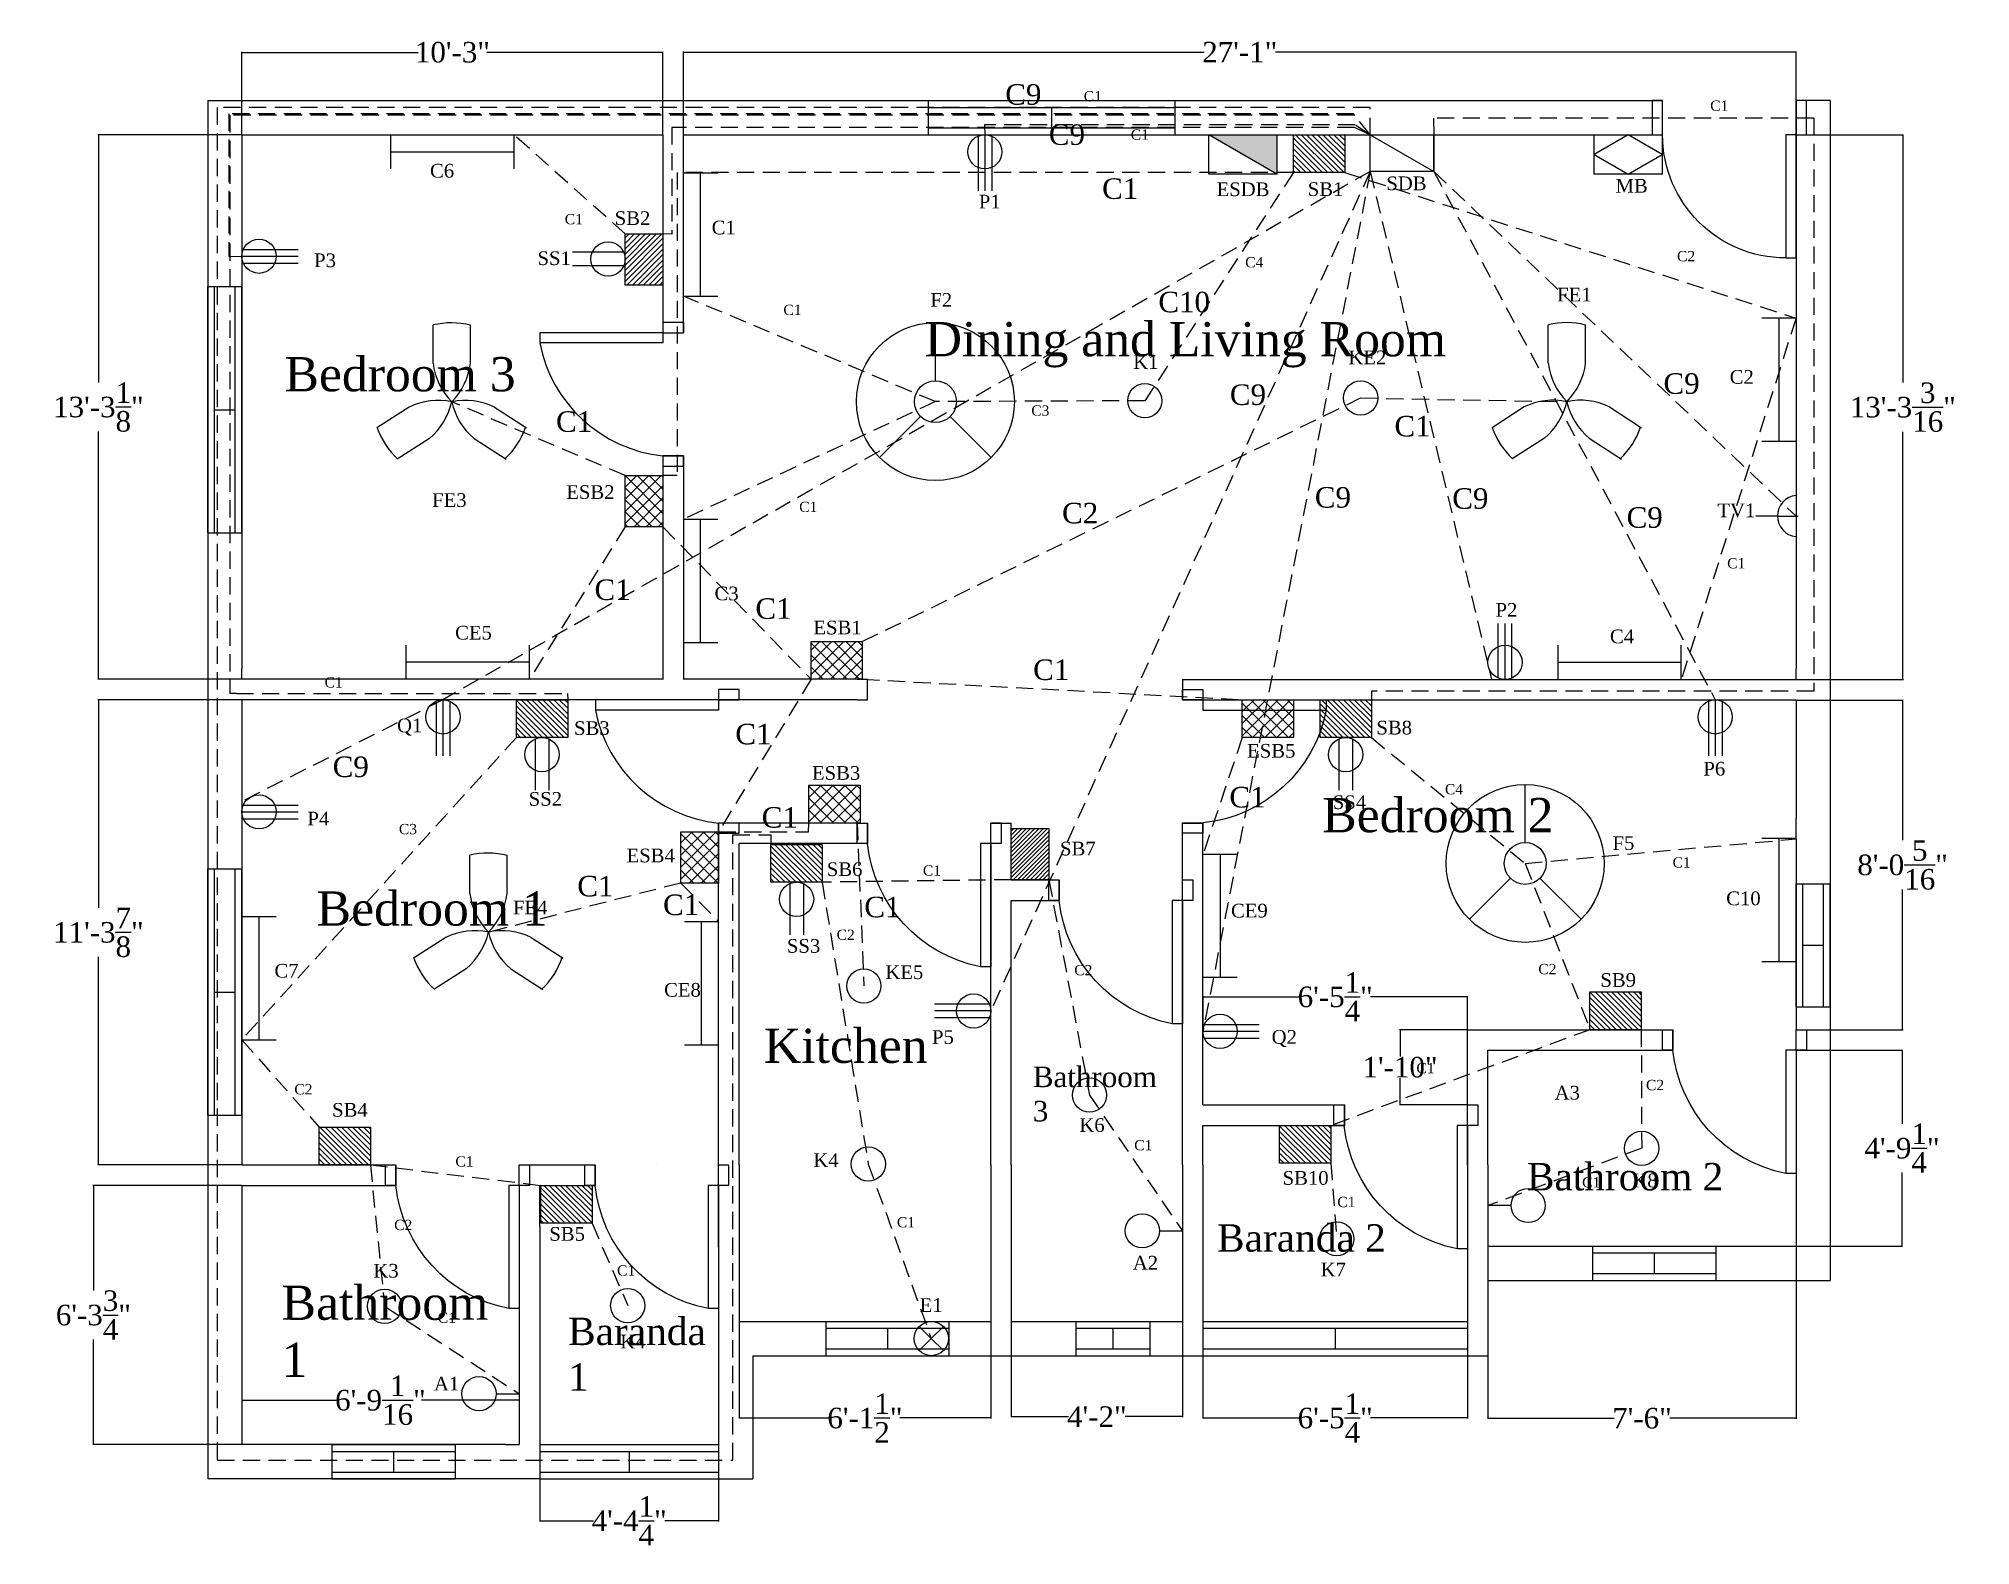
# Model space of a CAD drawing. Header units: inches. Extents: x -423 to 141, y -240 to 200.
import ezdxf

# ---------------------------------------------------------------- set-up
doc = ezdxf.new("R2010")
doc.units = ezdxf.units.IN
doc.header["$LTSCALE"] = 20
doc.header["$MEASUREMENT"] = 0
doc.linetypes.add('HIDDEN', pattern=[0.375, 0.25, -0.125])
for name, color, linetype in [('Conduit', 170, 'HIDDEN'), ('Doors', 210, 'Continuous'), ('Emergency', 10, 'HIDDEN'), ('Fittings', 18, 'Continuous'), ('P-Q Conduit', 84, 'HIDDEN'), ('Walls', 7, 'Continuous'), ('Windows', 40, 'Continuous')]:
    doc.layers.add(name, color=color, linetype=linetype)
doc.layers.add('Measurements', color=103, linetype='Continuous', plot=False)
doc.layers.add('Names', color=7, linetype='Continuous', plot=False)
doc.styles.get("Standard").update_dxf_attribs({"font": 'times.ttf', "height": 6})
doc.dimstyles.get("Standard").update_dxf_attribs({"dimtxt": 0.18, "dimasz": 0.18, "dimexe": 0.18, "dimexo": 0.0625, "dimgap": 0.09, "dimtad": 0, "dimtih": 1, "dimtoh": 1, "dimdec": 4, "dimzin": 0, "dimdsep": 46, "dimlunit": 4, "dimtxsty": 'Standard', "dimcen": 0.09, "dimadec": 0, "dimazin": 0, "dimtfac": 1, "dimtdec": 4, "dimtofl": 0, "dimtmove": 0, "dimatfit": 3, "dimfxl": 1, "dimtolj": 1, "dimtzin": 0, "dimarcsym": 0})

msp = doc.modelspace()

# ---------------------------------------------------------------- texts
at = {"layer": 'Conduit', "char_height": 3, "attachment_point": 1}
for s, insert, width in [('C1', (-117.9092, 184.45485), 12.7493534), ('C1', (65.07805, 181.69479), 12.7493534), ('C1', (-104.18106, 173.22769), 12.7493534), ('C1', (-269.51871, 148.53969), 7.1505443), ('C4', (-70.75572, 135.95898), 12.7493534), ('C2', (55.39874, 137.74461), 9.0643953), ('C1', (-205.64661, 122.03396), 6.7948467), ('C3', (-133.2485, 92.61928), 12.7493534), ('C1', (-201.03732, 64.46798), 4.7369215), ('C1', (70.03469, 47.99417), 8.1102503), ('C1', (-339.68215, 13.18577), 12.7493534), ('C4', (-12.40487, -18.0135), 7.8289496), ('C3', (-317.97403, -29.67135), 18.511944), ('C1', (54.09105, -39.42204), 7.8289496), ('C1', (-164.9158, -41.76331), 12.7493534), ('C2', (-190.1027, -60.55373), 8.783754), ('C2', (-120.69472, -70.88142), 8.783754), ('C2', (14.86375, -70.57496), 12.7493534), ('C1', (-20.73156, -99.52087), 12.7493534), ('C2', (-348.5249, -105.69371), 12.7493534), ('C2', (46.33297, -104.46035), 8.783754), ('C1', (-103.17561, -122.02983), 7.8289496), ('C1', (-301.46982, -126.78254), 12.7493534), ('C1', (27.66997, -132.88224), 7.8289496), ('C1', (-43.83075, -138.63539), 7.8289496), ('C2', (-319.35421, -145.33841), 59.0452016), ('C1', (-172.5004, -144.54461), 7.8289496), ('C1', (-254.24064, -158.66041), 11.6995241), ('C1', (-306.60328, -172.46015), 59.0452016)]:
    msp.add_mtext(s, dxfattribs=dict(at, insert=insert, width=width))
at = {"layer": 'Emergency', "char_height": 6, "attachment_point": 1}
for s, insert, width in [('C1', (-112.56526, 158.9598), 33.4365989), ('C1', (-272.08963, 90.89227), 19.1699993), ('C1', (-27.15718, 89.55081), 19.1699993), ('C2', (-124.25739, 64.1535), 21.2536967), ('C1', (-260.83768, 41.76304), 19.1699993), ('C1', (-213.84225, 36.25944), 33.4365989), ('C1', (-132.7135, 18.38466), 33.4365989), ('C1', (-219.70327, -0.41467), 33.4365989), ('C1', (-75.38105, -18.85134), 19.1699993), ('C1', (-211.99141, -24.76136), 33.4365989), ('C1', (-265.86776, -44.84627), 19.1699993), ('C1', (-240.81217, -50.302), 19.1699993), ('C1', (-182.02791, -50.94385), 19.1699993)]:
    msp.add_mtext(s, dxfattribs=dict(at, insert=insert, width=width))
at = {"layer": 'Fittings', "char_height": 4}
for s, insert, width, attachment_point in [('C6', (-308.88768, 163.18573), 24.8886929, 1), ('SDB', (-29.52798, 159.50914), 14.9672768, 1), ('MB', (37.43474, 158.78909), 17.0626959, 1), ('P1', (-148.5638, 154.16653), 13.0827885, 1), ('ESDB', (-79.10027, 157.76906), 16.6401791, 1), ('SB1', (-52.48857, 157.81044), 15.2148237, 1), ('SB2', (-254.94311, 149.34044), 12.5682017, 1), ('C1', (-226.60719, 146.59238), 20.4014792, 1), ('P3', (-342.73302, 137.01556), 15.4378834, 1), ('SS1', (-277.48571, 137.63072), 17.322636, 1), ('     F2', (-170.28046, 125.44995), 49.2350291, 1), ('FE1', (20.35749, 126.98365), 17.2576372, 1), ('  K1', (-106.49484, 107.29508), 11.4623765, 1), ('    KE2', (-46.65827, 108.64127), 46.4483423, 1), ('C2', (74.29871, 102.94382), 10.3022368, 2), ('ESB2', (-269.08215, 69.29861), 14.368719, 1), ('FE3', (-308.26031, 66.96082), 16.268746, 1), ('TV1', (67.1771, 63.95282), 37.7947238, 1), ('\\PC3', (-225.77448, 46.34426), 17.9033387, 1), ('P2', (2.36588, 34.87825), 22.129375, 1), ('CE5', (-301.5603, 28.2024), 20.023072, 1), ('ESB1', (-196.89587, 29.71592), 17.0327436, 1), ('   C4', (31.2639, 27.12831), 12.5034284, 1), ('Q1', (-318.51322, 1.10476), 14.7175366, 1), ('SB3', (-266.81265, 0.33649), 10.1091303, 1), ('SB8', (-32.43529, 0.46484), 16.5178869, 1), ('ESB5', (-70.18804, -6.30529), 27.99689, 1), ('ESB3', (-197.30595, -12.77903), 17.9577712, 1), ('P6', (63.09158, -11.52817), 11.6618136, 1), ('SS2', (-280.06648, -20.35326), 10.5632688, 1), ('SS4', (-45.17749, -21.31809), 15.1091723, 1), ('P4', (-344.70713, -26.10878), 13.4705484, 1), ('F5', (36.54345, -33.27056), 22.6480372, 1), ('ESB4', (-251.4723, -36.89132), 17.5430371, 1), ('SB7', (-124.85098, -34.87464), 11.2639156, 1), ('SB6', (-192.97868, -40.88999), 11.6338363, 1), ('C10', (69.74839, -49.41853), 13.2863271, 1), ('    FE4', (-290.69047, -52.08836), 20.9198382, 1), ('CE9', (-74.90929, -53.00235), 17.1686728, 1), ('SS3', (-204.63602, -63.30939), 10.2383359, 1), ('C7', (-354.33029, -70.57718), 13.6619331, 1), ('KE5', (-175.86831, -70.99088), 10.9881853, 1), ('SB9', (32.99865, -73.26946), 16.9091633, 1), ('CE8', (-240.51308, -76.15088), 13.5297419, 1), ('P5', (-162.24036, -89.95465), 15.3575056, 1), ('Q2', (-63.03016, -89.89854), 15.174503, 1), ('A3', (19.64702, -106.20673), 13.0644988, 1), ('SB4', (-337.49427, -111.20836), 18.3192455, 1), ('K6', (-119.19037, -115.65501), 16.3543747, 1), ('K4', (-196.92601, -125.92748), 7.9114936, 1), ('SB10', (-59.81977, -131.10365), 12.5676198, 1), ('K8', (42.33799, -131.85331), 24.2953862, 1), ('SB5', (-274.032, -147.45926), 13.4294689, 1), ('A2', (-103.59081, -155.87429), 15.3479519, 1), ('K7', (-48.71937, -157.87938), 19.7790295, 1), ('   K3', (-329.95768, -158.22383), 14.8781469, 1), ('E1', (-165.86437, -168.26065), 25.0881473, 1), ('K4', (-253.33476, -178.94193), 13.2857616, 1), ('A1', (-307.74388, -191.21115), 10.1147938, 1)]:
    msp.add_mtext(s, dxfattribs=dict(at, insert=insert, width=width, attachment_point=attachment_point))
at = {"layer": 'Names', "attachment_point": 1}
for s, insert, char_height, width in [('Dining and Living Room', (-164.38946, 116.97522), 10, 185.3068704), ('Bedroom 3', (-351.40423, 106.73742), 10, 73.4395879), ('Bedroom 2', (-48.25244, -22.08823), 10, 116.9909753), ('Bedroom 1', (-342.01079, -49.38904), 10, 105.8896413), ('Kitchen', (-211.35664, -89.48709), 10, 56.3606128), ('Bathroom\\P3', (-132.79336, -100.57804), 6, 35.0118959), ('Bathroom 2', (11.52398, -128.73199), 8, 61.4843082), ('Baranda 2', (-78.99459, -146.64814), 8, 66.608001), ('Bathroom\\P1', (-352.25818, -164.56429), 10, 63.0472333), ('Baranda\\P1', (-268.5712, -173.94894), 8, 52.25)]:
    msp.add_mtext(s, dxfattribs=dict(at, insert=insert, char_height=char_height, width=width))
at = {"layer": 'P-Q Conduit', "char_height": 6, "width": 17.3023735, "attachment_point": 1}
for s, insert in [('C9', (-140.85641, 186.48706)), ('C9', (-128.12447, 174.74549)), ('C10', (-96.1314, 125.82231)), ('C9', (51.42847, 102.01303)), ('C9', (-75.23797, 98.75148)), ('C9', (-50.42702, 68.74526)), ('C9', (-10.27245, 68.41911)), ('C9', (40.65529, 62.87448)), ('C9', (-337.32362, -9.96495))]:
    msp.add_mtext(s, dxfattribs=dict(at, insert=insert))

# ---------------------------------------------------------------- blocks, each defined once
blk = doc.blocks.new('Large Window')
at = {"layer": 'Windows'}
for p, q in [((0, 10), (72, 10)), ((0, 10), (0, 0)), ((0, 8), (72, 8)), ((36, 8), (36, 2)), ((72, 10), (72, 0)), ((0, 2), (72, 2)), ((0, 0), (72, 0))]:
    blk.add_line(p, q, dxfattribs=at)
blk = doc.blocks.new('Scaled Window')
at = {"layer": 'Windows'}
blk.add_blockref('Large Window', (0, 0), dxfattribs=at)
blk = doc.blocks.new('Door')
at = {"layer": 'Doors'}
for p, q in [((-6, 6), (-6, 42)), ((-3, 42), (-6, 42)), ((-3, 6), (-3, 42)), ((-3, 6), (-6, 6))]:
    blk.add_line(p, q, dxfattribs=at)
for points in [[(-42, 0), (-39, 0), (-39, 6), (-42, 6)], [(-3, 0), (0, 0), (0, 6), (-3, 6)]]:
    blk.add_lwpolyline(points, close=True, dxfattribs=at)
blk.add_arc((1.8, 1.73), 41.02, 100.959, 174.023, dxfattribs=at)
blk = doc.blocks.new('mirrored door')
at = {"layer": 'Doors', "xscale": -1}
blk.add_blockref('Door', (-42, 0), dxfattribs=at)
blk = doc.blocks.new('*D9')
at = {"layer": 'Defpoints', "color": 0}
for p in [(-240.84, 195.77), (-363.84, 171.71), (-240.84, 171.71)]:
    blk.add_point(p, dxfattribs=at)
at = {"layer": 'Measurements', "color": 0, "lineweight": -2}
for p, q in [((-363.84, 171.77), (-363.84, 195.95)), ((-363.66, 195.77), (-312.34, 195.77)), ((-241.02, 195.77), (-292.33, 195.77)), ((-240.84, 171.77), (-240.84, 195.95))]:
    blk.add_line(p, q, dxfattribs=at)
at = {"layer": 'Measurements', "color": 0}
for points in [[(-363.66, 195.8), (-363.66, 195.74), (-363.84, 195.77)], [(-241.02, 195.8), (-241.02, 195.74), (-240.84, 195.77)]]:
    blk.add_solid(points, dxfattribs=at)
at = {"layer": 'Measurements', "color": 0, "insert": (-302.34, 195.77), "char_height": 6, "attachment_point": 5}
blk.add_mtext('\\A1;10\'-3"', dxfattribs=at)
blk = doc.blocks.new('*D10')
at = {"layer": 'Defpoints', "color": 0}
for p in [(-363.84, 6.61), (-405.76, -129.29), (-363.84, -129.29)]:
    blk.add_point(p, dxfattribs=at)
at = {"layer": 'Measurements', "color": 0, "lineweight": -2}
for p, q in [((-363.9, 6.61), (-405.94, 6.61)), ((-405.76, 6.43), (-405.76, -54.16)), ((-405.76, -129.11), (-405.76, -68.52)), ((-363.9, -129.29), (-405.94, -129.29))]:
    blk.add_line(p, q, dxfattribs=at)
at = {"layer": 'Measurements', "color": 0}
for points in [[(-405.79, 6.43), (-405.73, 6.43), (-405.76, 6.61)], [(-405.79, -129.11), (-405.73, -129.11), (-405.76, -129.29)]]:
    blk.add_solid(points, dxfattribs=at)
at = {"layer": 'Measurements', "color": 0, "insert": (-405.76, -61.34), "char_height": 6, "attachment_point": 5}
blk.add_mtext('\\A1;11\'-3{\\H1.000000x;\\S7/8;}"', dxfattribs=at)
blk = doc.blocks.new('*D11')
at = {"layer": 'Defpoints', "color": 0}
for p in [(-363.9, -175.04), (-282.84, -175.04), (-282.84, -198.04)]:
    blk.add_point(p, dxfattribs=at)
at = {"layer": 'Measurements', "color": 0, "lineweight": -2}
for p, q in [((-363.9, -175.1), (-363.9, -198.22)), ((-282.84, -175.1), (-282.84, -198.22)), ((-363.72, -198.04), (-335.38, -198.04)), ((-283.02, -198.04), (-311.35, -198.04))]:
    blk.add_line(p, q, dxfattribs=at)
at = {"layer": 'Measurements', "color": 0}
for points in [[(-363.72, -198.01), (-363.72, -198.07), (-363.9, -198.04)], [(-283.02, -198.01), (-283.02, -198.07), (-282.84, -198.04)]]:
    blk.add_solid(points, dxfattribs=at)
at = {"layer": 'Measurements', "color": 0, "insert": (-323.37, -198.04), "char_height": 6, "attachment_point": 5}
blk.add_mtext('\\A1;6\'-9{\\H1.000000x;\\S1/16;}"', dxfattribs=at)
blk = doc.blocks.new('*D12')
at = {"layer": 'Defpoints', "color": 0}
for p in [(-276.84, -211.04), (-224.59, -211.04), (-224.59, -233.27)]:
    blk.add_point(p, dxfattribs=at)
at = {"layer": 'Measurements', "color": 0, "lineweight": -2}
for p, q in [((-276.84, -211.1), (-276.84, -233.45)), ((-224.59, -211.1), (-224.59, -233.45)), ((-276.66, -233.27), (-261.1, -233.27)), ((-224.77, -233.27), (-240.32, -233.27))]:
    blk.add_line(p, q, dxfattribs=at)
at = {"layer": 'Measurements', "color": 0}
for points in [[(-276.66, -233.24), (-276.66, -233.3), (-276.84, -233.27)], [(-224.77, -233.24), (-224.77, -233.3), (-224.59, -233.27)]]:
    blk.add_solid(points, dxfattribs=at)
at = {"layer": 'Measurements', "color": 0, "insert": (-250.71, -233.27), "char_height": 6, "attachment_point": 5}
blk.add_mtext('\\A1;4\'-4{\\H1.000000x;\\S1/4;}"', dxfattribs=at)
blk = doc.blocks.new('*D13')
at = {"layer": 'Defpoints', "color": 0}
for p in [(-218.59, -175.04), (-145.09, -175.04), (-145.09, -203.25)]:
    blk.add_point(p, dxfattribs=at)
at = {"layer": 'Measurements', "color": 0, "lineweight": -2}
for p, q in [((-218.59, -175.1), (-218.59, -203.43)), ((-145.09, -175.1), (-145.09, -203.43)), ((-218.41, -203.25), (-192.05, -203.25)), ((-145.27, -203.25), (-171.63, -203.25))]:
    blk.add_line(p, q, dxfattribs=at)
at = {"layer": 'Measurements', "color": 0}
for points in [[(-218.41, -203.22), (-218.41, -203.28), (-218.59, -203.25)], [(-145.27, -203.22), (-145.27, -203.28), (-145.09, -203.25)]]:
    blk.add_solid(points, dxfattribs=at)
at = {"layer": 'Measurements', "color": 0, "insert": (-181.84, -203.25), "char_height": 6, "attachment_point": 5}
blk.add_mtext('\\A1;6\'-1{\\H1.000000x;\\S1/2;}"', dxfattribs=at)
blk = doc.blocks.new('*D14')
at = {"layer": 'Defpoints', "color": 0}
for p in [(-139.09, -175.04), (-89.09, -175.04), (-89.09, -202.85)]:
    blk.add_point(p, dxfattribs=at)
at = {"layer": 'Measurements', "color": 0, "lineweight": -2}
for p, q in [((-139.09, -175.1), (-139.09, -203.03)), ((-89.09, -175.1), (-89.09, -203.03)), ((-138.91, -202.85), (-122.33, -202.85)), ((-89.27, -202.85), (-105.85, -202.85))]:
    blk.add_line(p, q, dxfattribs=at)
at = {"layer": 'Measurements', "color": 0}
for points in [[(-138.91, -202.82), (-138.91, -202.88), (-139.09, -202.85)], [(-89.27, -202.82), (-89.27, -202.88), (-89.09, -202.85)]]:
    blk.add_solid(points, dxfattribs=at)
at = {"layer": 'Measurements', "color": 0, "insert": (-114.09, -202.85), "char_height": 6, "attachment_point": 5}
blk.add_mtext('\\A1;4\'-2"', dxfattribs=at)
blk = doc.blocks.new('*D15')
at = {"layer": 'Defpoints', "color": 0}
for p in [(-83.09, -175.04), (-5.84, -175.04), (-5.84, -203.25)]:
    blk.add_point(p, dxfattribs=at)
at = {"layer": 'Measurements', "color": 0, "lineweight": -2}
for p, q in [((-83.09, -175.1), (-83.09, -203.43)), ((-5.84, -175.1), (-5.84, -203.43)), ((-82.91, -203.25), (-54.73, -203.25)), ((-6.02, -203.25), (-34.2, -203.25))]:
    blk.add_line(p, q, dxfattribs=at)
at = {"layer": 'Measurements', "color": 0}
for points in [[(-82.91, -203.22), (-82.91, -203.28), (-83.09, -203.25)], [(-6.02, -203.22), (-6.02, -203.28), (-5.84, -203.25)]]:
    blk.add_solid(points, dxfattribs=at)
at = {"layer": 'Measurements', "color": 0, "insert": (-44.46, -203.25), "char_height": 6, "attachment_point": 5}
blk.add_mtext('\\A1;6\'-5{\\H1.000000x;\\S1/4;}"', dxfattribs=at)
blk = doc.blocks.new('*D16')
at = {"layer": 'Defpoints', "color": 0}
for p in [(0.16, -153.04), (90.16, -153.04), (90.16, -203.35)]:
    blk.add_point(p, dxfattribs=at)
at = {"layer": 'Measurements', "color": 0, "lineweight": -2}
for p, q in [((0.16, -153.1), (0.16, -203.53)), ((90.16, -153.1), (90.16, -203.53)), ((0.34, -203.35), (37.02, -203.35)), ((89.98, -203.35), (53.3, -203.35))]:
    blk.add_line(p, q, dxfattribs=at)
at = {"layer": 'Measurements', "color": 0}
for points in [[(0.34, -203.32), (0.34, -203.38), (0.16, -203.35)], [(89.98, -203.32), (89.98, -203.38), (90.16, -203.35)]]:
    blk.add_solid(points, dxfattribs=at)
at = {"layer": 'Measurements', "color": 0, "insert": (45.16, -203.35), "char_height": 6, "attachment_point": 5}
blk.add_mtext('\\A1;7\'-6"', dxfattribs=at)
blk = doc.blocks.new('*D17')
at = {"layer": 'Defpoints', "color": 0}
for p in [(90.16, -95.79), (121.12, -95.79), (90.16, -153.04)]:
    blk.add_point(p, dxfattribs=at)
at = {"layer": 'Measurements', "color": 0, "lineweight": -2}
for p, q in [((90.22, -95.79), (121.3, -95.79)), ((121.12, -95.97), (121.12, -117.28)), ((121.12, -152.86), (121.12, -131.55)), ((90.22, -153.04), (121.3, -153.04))]:
    blk.add_line(p, q, dxfattribs=at)
at = {"layer": 'Measurements', "color": 0}
for points in [[(121.09, -95.97), (121.15, -95.97), (121.12, -95.79)], [(121.09, -152.86), (121.15, -152.86), (121.12, -153.04)]]:
    blk.add_solid(points, dxfattribs=at)
at = {"layer": 'Measurements', "color": 0, "insert": (121.12, -124.41), "char_height": 6, "attachment_point": 5}
blk.add_mtext('\\A1;4\'-9{\\H1.000000x;\\S1/4;}"', dxfattribs=at)
blk = doc.blocks.new('*D18')
at = {"layer": 'Defpoints', "color": 0}
for p in [(90.16, 6.52), (90.16, -89.79), (121.28, -89.79)]:
    blk.add_point(p, dxfattribs=at)
at = {"layer": 'Measurements', "color": 0, "lineweight": -2}
for p, q in [((90.22, 6.52), (121.46, 6.52)), ((121.28, 6.34), (121.28, -34.46)), ((121.28, -89.61), (121.28, -48.81)), ((90.22, -89.79), (121.46, -89.79))]:
    blk.add_line(p, q, dxfattribs=at)
at = {"layer": 'Measurements', "color": 0}
for points in [[(121.25, 6.34), (121.31, 6.34), (121.28, 6.52)], [(121.25, -89.61), (121.31, -89.61), (121.28, -89.79)]]:
    blk.add_solid(points, dxfattribs=at)
at = {"layer": 'Measurements', "color": 0, "insert": (121.28, -41.64), "char_height": 6, "attachment_point": 5}
blk.add_mtext('\\A1;8\'-0{\\H1.000000x;\\S5/16;}"', dxfattribs=at)
blk = doc.blocks.new('*D19')
at = {"layer": 'Defpoints', "color": 0}
for p in [(90.16, 171.71), (121.35, 171.71), (90.16, 12.52)]:
    blk.add_point(p, dxfattribs=at)
at = {"layer": 'Measurements', "color": 0, "lineweight": -2}
for p, q in [((90.22, 171.71), (121.53, 171.71)), ((121.35, 171.53), (121.35, 99.35)), ((121.35, 12.7), (121.35, 84.88)), ((90.22, 12.52), (121.53, 12.52))]:
    blk.add_line(p, q, dxfattribs=at)
at = {"layer": 'Measurements', "color": 0}
for points in [[(121.32, 171.53), (121.38, 171.53), (121.35, 171.71)], [(121.32, 12.7), (121.38, 12.7), (121.35, 12.52)]]:
    blk.add_solid(points, dxfattribs=at)
at = {"layer": 'Measurements', "color": 0, "insert": (121.35, 92.11), "char_height": 6, "attachment_point": 5}
blk.add_mtext('\\A1;13\'-3{\\H1.000000x;\\S3/16;}"', dxfattribs=at)
blk = doc.blocks.new('*D20')
at = {"layer": 'Defpoints', "color": 0}
for p in [(90.16, 195.85), (-234.84, 171.71), (90.16, 171.71)]:
    blk.add_point(p, dxfattribs=at)
at = {"layer": 'Measurements', "color": 0, "lineweight": -2}
for p, q in [((-234.84, 171.77), (-234.84, 196.03)), ((-234.66, 195.85), (-82.76, 195.85)), ((89.98, 195.85), (-61.91, 195.85)), ((90.16, 171.77), (90.16, 196.03))]:
    blk.add_line(p, q, dxfattribs=at)
at = {"layer": 'Measurements', "color": 0}
for points in [[(-234.66, 195.88), (-234.66, 195.82), (-234.84, 195.85)], [(89.98, 195.88), (89.98, 195.82), (90.16, 195.85)]]:
    blk.add_solid(points, dxfattribs=at)
at = {"layer": 'Measurements', "color": 0, "insert": (-72.34, 195.85), "char_height": 6, "attachment_point": 5}
blk.add_mtext('\\A1;27\'-1"', dxfattribs=at)
blk = doc.blocks.new('Main Door')
at = {"layer": 'Doors'}
for p, q in [((-3, 10), (-3, 46)), ((-3, 46), (0, 46)), ((0, 46), (0, 10)), ((-42, 0), (-42, 10)), ((-42, 10), (-39, 10)), ((-39, 10), (-39, 0)), ((0, 10), (-3, 10)), ((0, 0), (0, 10)), ((0, 10), (3, 10)), ((3, 10), (3, 0)), ((-39, 0), (-42, 0)), ((3, 0), (0, 0))]:
    blk.add_line(p, q, dxfattribs=at)
blk.add_arc((-3, 10), 36, 90, 180, dxfattribs=at)
blk = doc.blocks.new('*D23')
at = {"layer": 'Defpoints', "color": 0}
for p in [(-363.84, 171.71), (-405.76, 12.61), (-363.84, 12.61)]:
    blk.add_point(p, dxfattribs=at)
at = {"layer": 'Measurements', "color": 0, "lineweight": -2}
for p, q in [((-363.9, 171.71), (-405.94, 171.71)), ((-405.76, 171.53), (-405.76, 99.34)), ((-405.76, 12.79), (-405.76, 84.98)), ((-363.9, 12.61), (-405.94, 12.61))]:
    blk.add_line(p, q, dxfattribs=at)
at = {"layer": 'Measurements', "color": 0}
for points in [[(-405.79, 171.53), (-405.73, 171.53), (-405.76, 171.71)], [(-405.79, 12.79), (-405.73, 12.79), (-405.76, 12.61)]]:
    blk.add_solid(points, dxfattribs=at)
at = {"layer": 'Measurements', "color": 0, "insert": (-405.76, 92.16), "char_height": 6, "attachment_point": 5}
blk.add_mtext('\\A1;13\'-3{\\H1.000000x;\\S1/8;}"', dxfattribs=at)
blk = doc.blocks.new('*D24')
at = {"layer": 'Defpoints', "color": 0}
for p in [(-83.08, -80.19), (-83.08, -89.79), (-5.84, -89.79)]:
    blk.add_point(p, dxfattribs=at)
at = {"layer": 'Measurements', "color": 0, "lineweight": -2}
for p, q in [((-83.08, -89.73), (-83.08, -80.01)), ((-82.9, -80.19), (-54.72, -80.19)), ((-6.02, -80.19), (-34.19, -80.19)), ((-5.84, -89.73), (-5.84, -80.01))]:
    blk.add_line(p, q, dxfattribs=at)
at = {"layer": 'Measurements', "color": 0}
for points in [[(-82.9, -80.16), (-82.9, -80.22), (-83.08, -80.19)], [(-6.02, -80.16), (-6.02, -80.22), (-5.84, -80.19)]]:
    blk.add_solid(points, dxfattribs=at)
at = {"layer": 'Measurements', "color": 0, "insert": (-44.46, -80.19), "char_height": 6, "attachment_point": 5}
blk.add_mtext('\\A1;6\'-5{\\H1.000000x;\\S1/4;}"', dxfattribs=at)
blk = doc.blocks.new('*D25')
at = {"layer": 'Defpoints', "color": 0}
for p in [(-5.84, -89.79), (-25.52, -111.79), (-5.84, -111.79)]:
    blk.add_point(p, dxfattribs=at)
at = {"layer": 'Measurements', "color": 0, "lineweight": -2}
for p, q in [((-5.9, -89.79), (-25.7, -89.79)), ((-25.52, -89.97), (-25.52, -97.65)), ((-25.52, -111.61), (-25.52, -103.93)), ((-5.9, -111.79), (-25.7, -111.79))]:
    blk.add_line(p, q, dxfattribs=at)
at = {"layer": 'Measurements', "color": 0}
for points in [[(-25.55, -89.97), (-25.49, -89.97), (-25.52, -89.79)], [(-25.55, -111.61), (-25.49, -111.61), (-25.52, -111.79)]]:
    blk.add_solid(points, dxfattribs=at)
at = {"layer": 'Measurements', "color": 0, "insert": (-25.52, -100.79), "char_height": 6, "attachment_point": 5}
blk.add_mtext('\\A1;1\'-10"', dxfattribs=at)
blk = doc.blocks.new('*D26')
at = {"layer": 'Defpoints', "color": 0}
for p in [(-363.84, -135.29), (-407.21, -211.04), (-363.84, -211.04)]:
    blk.add_point(p, dxfattribs=at)
at = {"layer": 'Measurements', "color": 0, "lineweight": -2}
for p, q in [((-363.9, -135.29), (-407.39, -135.29)), ((-407.21, -135.47), (-407.21, -165.98)), ((-407.21, -210.86), (-407.21, -180.35)), ((-363.9, -211.04), (-407.39, -211.04))]:
    blk.add_line(p, q, dxfattribs=at)
at = {"layer": 'Measurements', "color": 0}
for points in [[(-407.24, -135.47), (-407.18, -135.47), (-407.21, -135.29)], [(-407.24, -210.86), (-407.18, -210.86), (-407.21, -211.04)]]:
    blk.add_solid(points, dxfattribs=at)
at = {"layer": 'Measurements', "color": 0, "insert": (-407.21, -173.16), "char_height": 6, "attachment_point": 5}
blk.add_mtext('\\A1;6\'-3{\\H1.000000x;\\S3/4;}"', dxfattribs=at)
blk = doc.blocks.new('Fan')
at = {"layer": 'Fittings'}
for p, q in [((0, 6.12), (0, 23.07)), ((-4.32, -4.32), (-16.32, -16.32)), ((4.32, -4.32), (16.32, -16.32))]:
    blk.add_line(p, q, dxfattribs=at)
for radius in [23.07, 6.12]:
    blk.add_circle((0, 0), radius, dxfattribs=at)
blk = doc.blocks.new('Tube Light')
at = {"layer": 'Fittings'}
for p, q in [((0, 0), (-10, 0)), ((-5, 0), (-5, -36)), ((0, -36), (-10, -36))]:
    blk.add_line(p, q, dxfattribs=at)
blk = doc.blocks.new('Ceiling Light')
at = {"layer": 'Fittings'}
blk.add_circle((0, 0), 5, dxfattribs=at)
blk = doc.blocks.new('3 pin socket')
at = {"layer": 'Fittings'}
for p, q in [((-0.42, 2), (-16.42, 2)), ((0, 0), (-16.42, 0)), ((-0.42, -2), (-16.42, -2))]:
    blk.add_line(p, q, dxfattribs=at)
blk.add_circle((-5, 0), 5, dxfattribs=at)
blk = doc.blocks.new('2 pin socket')
at = {"layer": 'Fittings'}
for p, q in [((0.42, 2), (15.36, 2)), ((0.42, -2), (15.36, -2))]:
    blk.add_line(p, q, dxfattribs=at)
blk.add_circle((5, 0), 5, dxfattribs=at)
blk = doc.blocks.new('Wall Light')
at = {"layer": 'Fittings'}
blk.add_line((-6.74, 0), (0, 0), dxfattribs=at)
blk.add_circle((-11.74, 0), 5, dxfattribs=at)
blk = doc.blocks.new('SB New')
at = {"layer": 'Fittings'}
blk.add_lwpolyline([(0, 14.97), (11.03, 14.97), (11.03, 0), (0, 0)], close=True, dxfattribs=at)
blk = doc.blocks.new('SBB')
at = {"layer": 'Fittings'}
h = blk.add_hatch(dxfattribs=at)
h.set_pattern_fill('ANSI31', color=256, scale=7, style=0)
h.set_pattern_definition([(45, (139.0876, 45.9902), (-0.6187184, 0.6187184), [])])
h.paths.add_polyline_path([(-0.04, 14.97), (10.99, 14.97), (10.99, 0), (-0.04, 0)])
blk = doc.blocks.new('Switch Board New')
at = {"layer": 'Fittings'}
h = blk.add_hatch(dxfattribs=at)
h.set_pattern_fill('ANSI31', color=256, scale=9, style=0)
h.set_pattern_definition([(45, (175.8461, 25.8349), (-0.795495, 0.795495), [])])
h.paths.add_polyline_path([(0, 14.97), (11.03, 14.97), (11.03, 0), (0, 0)])
blk.add_blockref('SB New', (0, 0), dxfattribs=at)
blk = doc.blocks.new('Emergency Switch Board')
at = {"layer": 'Fittings'}
h = blk.add_hatch(dxfattribs=at)
h.set_pattern_fill('ANSI37', color=256, scale=20, style=0)
h.set_pattern_definition([(45, (255.487, -103.99), (-1.767767, 1.767767), []), (135, (255.487, -103.99), (-1.767767, -1.767767), [])])
h.paths.add_polyline_path([(0, 14.97), (11.03, 14.97), (11.03, 0), (0, 0)])
blk.add_lwpolyline([(0, 14.97), (11.03, 14.97), (11.03, 0), (0, 0)], close=True, dxfattribs=at)
blk = doc.blocks.new('Fan 2')
at = {"layer": 'Fittings'}
for p, q in [((-5.45, 11.3), (-5.44, 22.48)), ((5.46, 11.29), (5.45, 22.48)), ((-12.46, -1.53), (-21.85, -7.6)), ((12.45, -1.54), (21.84, -7.63)), ((-6.54, -10.7), (-15.94, -16.75)), ((6.53, -10.71), (15.93, -16.77))]:
    blk.add_line(p, q, dxfattribs=at)
for centre, radius, start, end in [((-0.14, 0.11), 22.98, 75.9147, 103.3202), ((13.84, 13.65), 19.44, 186.9472, 224.594), ((-13.83, 13.65), 19.44, 315.3741, 353.0209), ((-3.99, -18.96), 19.37, 78.1029, 115.9001), ((3.97, -18.96), 19.37, 64.0387, 101.8359), ((-19.05, 4.29), 19.52, 309.8377, 347.2976), ((19.05, 4.27), 19.52, 192.6412, 230.1011), ((-0.14, 0.11), 22.98, 199.5335, 226.9394), ((-0.14, 0.11), 22.98, 313.3969, 340.8036)]:
    blk.add_arc(centre, radius, start, end, dxfattribs=at)

# ---------------------------------------------------------------- dimensions: what is measured, and where the dimension line sits
at = {"layer": 'Measurements'}
for base, p1, p2, picture, middle in [((-240.83764, 195.77489), (-363.83764, 171.71034), (-240.83764, 171.71034), '*D9', (-302.33764, 195.77489)), ((90.16236, 195.85116), (-234.83765, 171.71034), (90.16236, 171.71034), '*D20', (-72.33764, 195.85116)), ((-83.07537, -80.19115), (-5.83764, -89.78966), (-83.07537, -89.78966), '*D24', (-44.45651, -80.19115)), ((90.16236, -203.34724), (0.16236, -153.03966), (90.16236, -153.03966), '*D16', (45.16236, -203.34724)), ((-282.83764, -198.03966), (-363.90014, -175.03966), (-282.83764, -175.03966), '*D11', (-323.36889, -198.03966)), ((-145.08764, -203.24815), (-218.58764, -175.03966), (-145.08764, -175.03966), '*D13', (-181.83764, -203.24815)), ((-89.08764, -202.85311), (-139.08764, -175.03966), (-89.08764, -175.03966), '*D14', (-114.08764, -202.85311)), ((-5.83764, -203.24815), (-83.08764, -175.03966), (-5.83764, -175.03966), '*D15', (-44.46264, -203.24815)), ((-224.58764, -233.27067), (-276.83764, -211.03966), (-224.58764, -211.03966), '*D12', (-250.71264, -233.27067))]:
    dim = msp.add_linear_dim(base=base, p1=p1, p2=p2, dimstyle='Standard', dxfattribs=at)
    dim.commit()
    dim.dimension.update_dxf_attribs({"geometry": picture, "text_midpoint": middle})
for base, p1, p2, picture, middle in [((-405.75881, 12.605086), (-363.837643, 171.710339), (-363.837643, 12.605086), '*D23', (-405.75881, 92.157712)), ((121.34731, 171.71034), (90.16236, 12.51902), (90.16236, 171.71034), '*D19', (121.34731, 92.11468)), ((-405.75881, -129.289661), (-363.837643, 6.605086), (-363.837643, -129.289661), '*D10', (-405.75881, -61.342288)), ((121.28148, -89.78966), (90.16236, 6.51902), (90.16236, -89.78966), '*D18', (121.28148, -41.63532)), ((-25.51988, -111.78983), (-5.83764, -89.78966), (-5.83764, -111.78983), '*D25', (-25.51988, -100.78975)), ((121.11503, -95.78984), (90.16236, -153.03966), (90.16236, -95.78984), '*D17', (121.11503, -124.41475)), ((-407.20924, -211.03966), (-363.83764, -135.28966), (-363.83764, -211.03966), '*D26', (-407.20924, -173.16466))]:
    dim = msp.add_linear_dim(base=base, p1=p1, p2=p2, angle=90, dimstyle='Standard', dxfattribs=at)
    dim.commit()
    dim.dimension.update_dxf_attribs({"geometry": picture, "text_midpoint": middle})

# ---------------------------------------------------------------- hatches: boundary and pattern name
at = {"layer": 'Fittings'}
msp.add_hatch(color=256, dxfattribs=at).paths.add_polyline_path([(-61.49304, 171.68314), (-81.41156, 171.71034), (-61.49304, 160.19156)])

# ---------------------------------------------------------------- linework, layer by layer
at = {"layer": 'Conduit'}
for p, q in [((-34.2435, 179.64036), (-371.02198, 179.64036)), ((-371.02198, 179.64036), (-371.02198, -215.53295)), ((-38.75597, 177.40207), (-367.36112, 177.40207)), ((-367.36112, 177.40207), (-367.36112, 8.40534)), ((-34.2435, 171.69233), (-38.75597, 177.40207)), ((-34.2435, 171.69233), (-34.2435, 179.64036)), ((95.31361, 176.57113), (-15.7081, 176.57113)), ((-15.7081, 176.57113), (-15.65272, 171.69233)), ((95.31361, 176.57113), (95.31361, 9.12306)), ((-251.86635, 142.71696), (-284.41129, 171.71034)), ((-238.23872, 173.83678), (-238.23872, 142.68227)), ((-38.92679, 173.83678), (-238.23872, 173.83678)), ((-34.2435, 171.69233), (-38.92679, 173.83678)), ((-34.2435, 171.69233), (-34.2435, 171.69233)), ((-56.65192, 160.68163), (-100.08378, 93.97889)), ((-41.68211, 160.68163), (90.16236, 118.10987)), ((-238.23872, 142.68227), (-240.83764, 142.71696)), ((-161.25869, 93.7175), (-234.83765, 124.56657)), ((90.16236, 118.10987), (56.64057, 12.51902)), ((-161.25869, 93.7175), (-234.83764, 59.35017)), ((-100.08378, 93.97889), (-161.25869, 93.7175)), ((-365.41641, 8.40534), (-367.36112, 8.40534)), ((-365.41641, 8.40534), (-268.69506, 8.40534)), ((-268.69506, 8.40534), (-268.67224, 6.60509)), ((-33.88545, 9.12306), (-33.90937, 6.60509)), ((95.31361, 9.12306), (-33.88545, 9.12306)), ((-283.64205, -4.42362), (-363.83764, -92.70825)), ((-33.90937, -4.42362), (11.03754, -41.21773)), ((-220.42494, -215.53295), (-220.42494, -32.82456)), ((-220.42494, -32.82456), (-209.32851, -32.82456)), ((-209.32851, -32.82456), (-209.29895, -35.64909)), ((11.03754, -41.21773), (90.16236, -34.03966)), ((11.03754, -41.21773), (29.96233, -89.78966)), ((-139.12525, -45.99016), (-194.32914, -46.6778)), ((-194.32914, -46.6778), (-180.87222, -129.04538)), ((-128.09655, -45.99016), (-116.24619, -108.88686)), ((29.96233, -89.78966), (-45.73132, -117.78966)), ((44.93214, -89.78966), (45.06892, -124.4438)), ((-363.83764, -92.70825), (-341.28612, -118.26095)), ((-116.24619, -108.88686), (-89.08764, -148.5617)), ((-326.31631, -129.28966), (-322.16437, -170.61069)), ((-326.31631, -129.28966), (-276.51871, -135.28966)), ((-180.87222, -129.04538), (-162.46946, -180.03966)), ((-45.73132, -128.81837), (-44.03261, -150.89281)), ((45.06892, -124.4438), (0.16236, -141.16466)), ((-261.5489, -146.31837), (-251.12046, -170.40907)), ((-322.16437, -170.61069), (-282.83764, -196.14966)), ((-371.02198, -215.53295), (-220.42494, -215.53295))]:
    msp.add_line(p, q, dxfattribs=at)
at = {"layer": 'Defpoints'}
for p, q in [((100.16236, 181.71034), (90.16235, 181.71034)), ((90.16235, 181.71024), (90.16235, 181.71034)), ((-234.83765, 116.86191), (-234.83765, 171.71034)), ((-363.83764, 12.60509), (-363.83764, 15.71034)), ((-240.83764, 12.60509), (-363.83764, 12.60509)), ((-240.83764, 15.71034), (-240.83764, 12.56307)), ((-234.83764, 15.71034), (-234.83764, 12.56133)), ((-184.10346, 12.60509), (-234.83764, 12.60509)), ((-181.10481, 6.60509), (-181.10481, 12.5466)), ((90.16236, 12.51902), (90.16236, 15.71034)), ((-184.10346, 6.60509), (-363.83764, 6.60509)), ((-184.10346, 6.60509), (-181.10481, 6.60509)), ((-89.08764, 9.71034), (-89.08764, 9.6051)), ((90.16236, -34.03966), (90.16236, -28.03966)), ((-184.10346, -29.41197), (-224.58764, -29.41197)), ((-142.10481, -29.41197), (-139.08764, -29.41197)), ((-139.08764, -35.41197), (-139.08764, -29.41197)), ((-89.08764, -34.03966), (-89.08764, -29.41197)), ((-83.08764, -34.03966), (-83.08764, -29.41197)), ((-181.10346, -35.41197), (-218.58764, -35.41197)), ((-224.58764, -147.28966), (-224.58764, -129.28966)), ((-276.83764, -147.28966), (-276.83764, -135.28966)), ((-276.83764, -175.03966), (-276.83764, -185.03966)), ((-224.58764, -175.03966), (-224.58764, -185.03966)), ((-276.83764, -185.03966), (-276.83764, -211.03966)), ((-224.58764, -185.03966), (-224.58764, -211.03966)), ((-214.58764, -185.03966), (-214.58764, -211.03966)), ((-276.83764, -211.03966), (-224.58764, -211.03966)), ((-214.58764, -211.03966), (-214.58764, -221.03966)), ((-276.83764, -221.03966), (-286.83764, -221.03966)), ((-276.83764, -221.03966), (-224.58764, -221.03966)), ((-224.58764, -221.03966), (-214.58764, -221.03966))]:
    msp.add_line(p, q, dxfattribs=at)
at = {"layer": 'Emergency'}
for p, q in [((-56.65192, 160.68163), (-236.72078, 160.68163)), ((-236.72078, 160.68163), (-236.72078, 72.095)), ((-251.86635, 72.11475), (-302.53965, 93.65484)), ((-182.60417, 23.63379), (-37.04168, 94.78593)), ((-37.04168, 94.78593), (23.20459, 93.71034)), ((-236.72078, 72.095), (-240.83764, 72.11475)), ((-251.86635, 57.14494), (-279.83374, 12.60509)), ((-240.83764, 57.14494), (-197.57398, 12.60509)), ((-197.57398, 12.60509), (-224.58764, -31.97917)), ((-182.60417, 12.60509), (-71.59798, 6.60508)), ((-71.59798, -4.42362), (-83.10504, -38.57469)), ((-224.58764, -31.97917), (-198.29015, -31.97917)), ((-198.29015, -31.97917), (-198.19763, -29.41197)), ((-184.10346, -29.41197), (-182.15303, -77.00797)), ((-235.61635, -46.94898), (-291.81494, -61.28004)), ((-235.61635, -46.94898), (-224.58764, -58.20359))]:
    msp.add_line(p, q, dxfattribs=at)
at = {"layer": 'Fittings'}
for p, q in [((-61.49304, 160.19156), (-81.41156, 171.71034)), ((-34.2435, 171.69233), (-15.65272, 160.96684)), ((-15.65272, 160.96684), (-15.65272, 171.69233)), ((41.11023, 171.66171), (31.15089, 165.91592)), ((51.06958, 165.91592), (41.11023, 171.66171)), ((31.15089, 165.91592), (41.11023, 160.17012)), ((41.11023, 160.17012), (51.06958, 165.91592)), ((84.7101, 60.28021), (78.36645, 60.28021)), ((84.7101, 60.28021), (90.74368, 60.28021)), ((-162.46946, -180.03966), (-166.00499, -176.50413)), ((-162.46946, -180.03966), (-166.00499, -183.5752)), ((-162.46946, -180.03966), (-158.93393, -176.50413)), ((-162.46946, -180.03966), (-158.93393, -183.5752))]:
    msp.add_line(p, q, dxfattribs=at)
for points in [[(-81.41174, 171.71034), (-61.49304, 171.68314), (-61.49304, 160.19156), (-81.41174, 160.19156)], [(-34.2435, 171.69233), (-15.65272, 171.69233), (-15.65272, 160.96684), (-34.2435, 160.96684)], [(31.15089, 171.66171), (51.06958, 171.66171), (51.06958, 160.17012), (31.15089, 160.17012)], [(-251.86635, 142.71696), (-240.83764, 142.71696), (-240.83764, 127.74715), (-251.86635, 127.74715)]]:
    msp.add_lwpolyline(points, close=True, dxfattribs=at)
msp.add_circle((-162.46946, -180.03966), 5, dxfattribs=at)
msp.add_arc((90.74368, 60.28021), 6.03358, 95.5289257, 263.9521849, dxfattribs=at)
at = {"layer": 'P-Q Conduit'}
for p, q in [((-39.13819, 177.85828), (-367.69571, 177.85828)), ((-367.69571, 177.85828), (-367.69571, 136.17675)), ((-34.2435, 171.69233), (-39.13819, 177.85828)), ((-146.87232, 174.57153), (-146.80356, 171.71034)), ((-38.63796, 174.57153), (-146.87232, 174.57153)), ((-34.2435, 171.69233), (-38.63796, 174.57153)), ((-34.2435, 160.96684), (-305.12053, 6.60509)), ((-34.2435, 160.96684), (-145.08765, -84.31291)), ((-34.2435, 160.96684), (-83.08764, -90.27359)), ((-34.2435, 160.96684), (1.20704, 12.51902)), ((-15.65272, 160.96684), (66.53671, 6.60508)), ((-15.65272, 160.96684), (90.16236, 60.28021)), ((-367.69571, 136.17675), (-363.83764, 136.14815)), ((-305.12053, 6.60509), (-363.8118, -23.10363))]:
    msp.add_line(p, q, dxfattribs=at)
at = {"layer": 'Walls'}
for p, q in [((-373.83764, 181.71034), (51.16235, 181.71034)), ((-373.83764, 181.71034), (-373.83764, -185.03966)), ((51.16235, 171.71034), (51.16235, 181.71034)), ((90.16236, 171.71034), (90.16235, 181.71034)), ((100.16236, 181.71034), (100.16236, -163.03966)), ((-363.83764, 171.71034), (-240.83764, 171.71034)), ((-363.83764, 171.71034), (-363.83764, 15.71034)), ((-240.83764, 171.71034), (-240.83764, 113.86191)), ((-234.83765, 171.71034), (51.16235, 171.71034)), ((90.16236, 171.71034), (90.16236, 15.71034)), ((-240.83764, 113.86191), (-234.83765, 113.86191)), ((-234.83765, 116.86191), (-234.83765, 113.86191)), ((-240.83764, 77.8633), (-240.83764, 15.71034)), ((-240.83764, 77.8633), (-234.83764, 77.8633)), ((-234.83764, 77.84037), (-234.83764, 77.8633)), ((-234.83764, 77.84037), (-234.83764, 15.71034)), ((-184.10346, 12.60509), (-181.10488, 12.60509)), ((-181.10488, 12.60509), (-181.10488, 12.5466)), ((-89.08764, 12.51902), (-89.08764, 9.71034)), ((-89.08764, 12.51902), (90.16236, 12.51902)), ((-363.83764, 6.60509), (-363.83764, -129.28966)), ((-89.08764, 9.6051), (-89.08764, 6.60509)), ((-89.08764, 6.60509), (90.16236, 6.60509)), ((90.16236, 6.51902), (90.16236, -28.03966)), ((-224.58764, -129.28966), (-224.58764, -29.41197)), ((-184.10346, -29.41197), (-181.10346, -29.41197)), ((-181.10346, -35.41197), (-181.10346, -29.41197)), ((-145.08764, -34.03966), (-145.08764, -29.41197)), ((-142.10481, -29.41197), (-145.08764, -29.41197)), ((-89.08764, -29.41197), (-83.08764, -29.41197)), ((-218.58764, -129.28966), (-218.58764, -35.41197)), ((-145.08764, -129.28966), (-145.08764, -34.03966)), ((-139.08764, -46.03966), (-139.08764, -35.41197)), ((-89.08764, -46.03966), (-89.08764, -34.03966)), ((-83.08764, -111.78966), (-83.08764, -34.03966)), ((90.16236, -34.03966), (90.16236, -89.78966)), ((-139.08764, -46.03966), (-126.28669, -46.03966)), ((-126.28669, -46.03966), (-125.08625, -46.03966)), ((-125.08625, -52.03966), (-125.08625, -46.03966)), ((-89.08764, -52.03966), (-89.08764, -46.03966)), ((-139.08764, -129.28966), (-139.08764, -52.03966)), ((-139.08764, -52.03966), (-125.08625, -52.03966)), ((-89.08764, -129.28966), (-89.08764, -52.03966)), ((-5.83764, -89.78966), (52.66325, -89.78966)), ((-5.83764, -95.78966), (-5.83764, -89.78966)), ((52.66325, -89.78966), (54.16372, -89.78966)), ((54.16372, -95.78966), (54.16372, -89.78966)), ((90.16236, -95.78966), (90.16236, -89.78966)), ((-5.83764, -111.78966), (-5.83764, -95.78966)), ((0.16236, -117.78966), (0.16236, -95.78966)), ((0.16236, -95.78966), (54.16372, -95.78966)), ((90.16236, -95.78966), (90.16236, -153.03966)), ((-83.08764, -111.78966), (-43.07034, -111.78966)), ((-43.07034, -111.78966), (-41.68507, -111.78966)), ((-41.68507, -117.78966), (-41.68507, -111.78966)), ((-5.83764, -117.78966), (-5.83764, -111.78966)), ((-83.08764, -129.28966), (-83.08764, -117.78966)), ((-83.08764, -117.78966), (-41.68507, -117.78966)), ((-5.83764, -129.28966), (-5.83764, -117.78966)), ((0.16236, -129.28966), (0.16236, -117.78966)), ((-363.83764, -129.28966), (-318.8465, -129.28966)), ((-363.83764, -129.28966), (-318.8465, -129.28966)), ((-318.8465, -135.28966), (-318.8465, -129.28966)), ((-282.83764, -129.28966), (-276.83764, -129.28966)), ((-282.83764, -135.28966), (-282.83764, -129.28966)), ((-276.83764, -129.28966), (-260.66093, -129.28966)), ((-260.66093, -135.28966), (-260.66093, -129.28966)), ((-242.58765, -129.29263), (-242.58765, -129.28966)), ((-218.58764, -129.28966), (-218.58764, -175.03966)), ((-145.08764, -129.28966), (-145.08764, -175.03966)), ((-139.08764, -129.28966), (-139.08764, -175.03966)), ((-89.08764, -129.28966), (-89.08764, -175.03966)), ((-83.08764, -129.28966), (-83.08764, -175.03966)), ((-5.83764, -129.28966), (-5.83764, -175.03966)), ((0.16236, -129.28966), (0.16236, -153.03966)), ((-363.83764, -135.28966), (-318.8465, -135.28966)), ((-363.83764, -135.28966), (-318.8465, -135.28966)), ((-363.83764, -135.28966), (-363.83764, -175.03966)), ((-282.83764, -135.28966), (-282.83764, -175.03966)), ((-276.83764, -135.28966), (-260.66093, -135.28966)), ((-276.83764, -147.28966), (-276.83764, -153.28966)), ((-224.58764, -153.28966), (-224.58764, -147.28966)), ((-276.83764, -153.28966), (-276.83764, -175.03966)), ((-224.58764, -153.28966), (-224.58764, -175.03966)), ((0.16236, -153.03966), (90.16236, -153.03966)), ((0.16236, -163.03966), (90.16236, -163.03966)), ((0.16236, -163.03966), (0.16236, -175.03966)), ((90.16236, -163.03966), (100.16236, -163.03966)), ((-363.83764, -175.03966), (-363.83764, -185.03966)), ((-282.83764, -175.03966), (-282.83764, -211.03966)), ((-218.58764, -175.03966), (-145.08764, -175.03966)), ((-139.08764, -175.03966), (-89.08764, -175.03966)), ((-83.08764, -175.03966), (-5.83764, -175.03966)), ((0.16236, -175.03966), (0.16236, -185.03966)), ((-373.83764, -185.03966), (-373.83764, -221.03966)), ((-363.83764, -185.03966), (-363.83764, -211.03966)), ((-214.58764, -185.03966), (0.16236, -185.03966)), ((-286.83764, -211.03966), (-363.83764, -211.03966)), ((-286.83764, -211.03966), (-282.83764, -211.03966)), ((-286.83764, -221.03966), (-373.83764, -221.03966))]:
    msp.add_line(p, q, dxfattribs=at)
at = {"layer": 'Windows'}
for p, q in [((-83.08764, -175.03966), (-83.08764, -185.03966)), ((-83.08764, -175.03966), (-5.83764, -175.03966)), ((-83.08764, -177.03966), (-5.83764, -177.03966)), ((-44.46264, -177.03966), (-44.46264, -183.03966)), ((-5.83764, -175.03966), (-5.83764, -185.03966)), ((-83.08764, -183.03966), (-5.83764, -183.03966)), ((-83.08764, -185.03966), (-5.83764, -185.03966)), ((-276.83764, -211.03966), (-224.58764, -211.03966)), ((-276.83764, -211.03966), (-276.83764, -221.03966)), ((-276.83764, -213.03966), (-224.58764, -213.03966)), ((-250.71264, -213.03966), (-250.71264, -219.03966)), ((-224.58764, -211.03966), (-224.58764, -221.03966)), ((-276.83764, -219.03966), (-224.58764, -219.03966)), ((-276.83764, -221.03966), (-224.58764, -221.03966))]:
    msp.add_line(p, q, dxfattribs=at)

# ---------------------------------------------------------------- block references
at = {"layer": 'Defpoints', "rotation": 270}
msp.add_blockref('mirrored door', (-89.08801, -32.39355), dxfattribs=at)
at = {"layer": 'Doors', "xscale": -1, "rotation": 180}
msp.add_blockref('Main Door', (90.16235, 181.71024), dxfattribs=at)
at = {"layer": 'Doors'}
for name, p, rotation in [('Door', (-234.83765, 116.86191), 90), ('Door', (-218.58804, 9.58743), 90), ('mirrored door', (-184.08628, -29.41197), 180), ('mirrored door', (-128.08627, -46.03944), 180), ('mirrored door', (51.1637, -89.78948), 180), ('mirrored door', (-44.83629, -111.78946), 180), ('mirrored door', (-321.8465, -129.28966), 180), ('mirrored door', (-263.66093, -129.28967), 180)]:
    msp.add_blockref(name, p, dxfattribs=dict(at, rotation=rotation))
at = {"layer": 'Fittings'}
for name, p, rotation in [('Tube Light', (-320.41129, 171.71034), 90), ('3 pin socket', (-146.80356, 171.71034), 90), ('Switch Board New', (-56.65192, 171.71034), 270), ('Tube Light', (-234.83765, 124.56657), 180), ('3 pin socket', (-363.83797, 136.20553), 180), ('Switch Board New', (-240.83764, 142.71696), 180), ('2 pin socket', (-251.86635, 135.39231), 180), ('Emergency Switch Board', (-240.83764, 72.11475), 180), ('Tube Light', (-234.83764, 23.35017), 180), ('3 pin socket', (5.14119, 12.51902), 270), ('Tube Light', (-279.83374, 12.60509), 270), ('Emergency Switch Board', (-182.60417, 12.60509), 90), ('Tube Light', (56.64057, 12.51902), 270), ('3 pin socket', (-305.11781, 6.60509), 90), ('Switch Board New', (-283.64205, 6.60509), 270), ('Emergency Switch Board', (-71.59798, 6.60508), 270), ('Switch Board New', (-48.87918, 6.60509), 270), ('3 pin socket', (66.53671, 6.60508), 90), ('2 pin socket', (-276.15715, -4.42362), 270), ('2 pin socket', (-41.39428, -4.42362), 270), ('3 pin socket', (-363.83764, -26.14674), 180), ('Emergency Switch Board', (-183.22782, -29.41197), 90), ('Emergency Switch Board', (-224.58764, -31.97917), 180), ('Switch Board New', (-209.29895, -35.64909), 270), ('2 pin socket', (-201.81405, -46.6778), 270), ('Tube Light', (-363.83764, -92.70825), 180), ('Tube Light', (-234.58764, -94.20359), 180), ('Switch Board New', (44.93214, -89.78966), 90), ('3 pin socket', (-83.08764, -90.27054), 180), ('Switch Board New', (-326.31631, -129.28966), 90), ('Switch Board New', (-60.70113, -117.78966), 270), ('Switch Board New', (-276.51871, -135.28966), 270), ('Wall Light', (0.16236, -141.16466), 180)]:
    msp.add_blockref(name, p, dxfattribs=dict(at, rotation=rotation))
for name, p in [('Fan 2', (-302.53965, 93.65484)), ('Fan', (-161.25869, 93.7175)), ('Fan 2', (23.20459, 93.71034)), ('Tube Light', (90.16236, 118.10987)), ('Ceiling Light', (-100.08378, 93.97889)), ('Ceiling Light', (-37.04168, 94.78593)), ('Fan', (11.03754, -41.21773)), ('SB New', (-139.12525, -45.99016)), ('SBB', (-139.08764, -45.99016)), ('Fan 2', (-291.81494, -61.28004)), ('Tube Light', (-73.10505, -38.57469)), ('Tube Light', (90.16236, -33.97605)), ('Ceiling Light', (-182.15303, -77.00797)), ('3 pin socket', (-145.08765, -84.31291)), ('Ceiling Light', (-116.24619, -108.88686)), ('Ceiling Light', (-180.87222, -129.04538)), ('Ceiling Light', (45.06892, -124.4438)), ('Wall Light', (-89.08764, -148.5617)), ('Ceiling Light', (-44.03261, -150.89281)), ('Ceiling Light', (-322.16437, -170.61069)), ('Ceiling Light', (-251.12046, -170.40907)), ('Wall Light', (-282.83764, -196.14966))]:
    msp.add_blockref(name, p, dxfattribs=at)
at = {"layer": 'Windows'}
msp.add_blockref('Large Window', (-163.35255, 171.71034), dxfattribs=at)
at = {"layer": 'Windows', "rotation": 90}
for p in [(-363.83763, 55.35299), (-363.83764, -114.80766)]:
    msp.add_blockref('Large Window', p, dxfattribs=at)
at = {"layer": 'Windows', "xscale": 0.5, "rotation": 90}
msp.add_blockref('Scaled Window', (100.16236, -83.13873), dxfattribs=at)
at = {"layer": 'Windows'}
for p, xscale in [((30.70908, -163.03966), 0.5), ((-193.29437, -185.03966), 0.5), ((-120.22892, -185.03966), 0.3), ((-337.54001, -221.03966), 0.5)]:
    msp.add_blockref('Scaled Window', p, dxfattribs=dict(at, xscale=xscale))

msp.set_redraw_order([(e.dxf.handle, doc.entitydb.next_handle()) for e in msp.query("TEXT MTEXT ATTDEF DIMENSION ARC_DIMENSION")])  # texts and dimensions are drawn at this point

doc.saveas('drawing.dxf')
